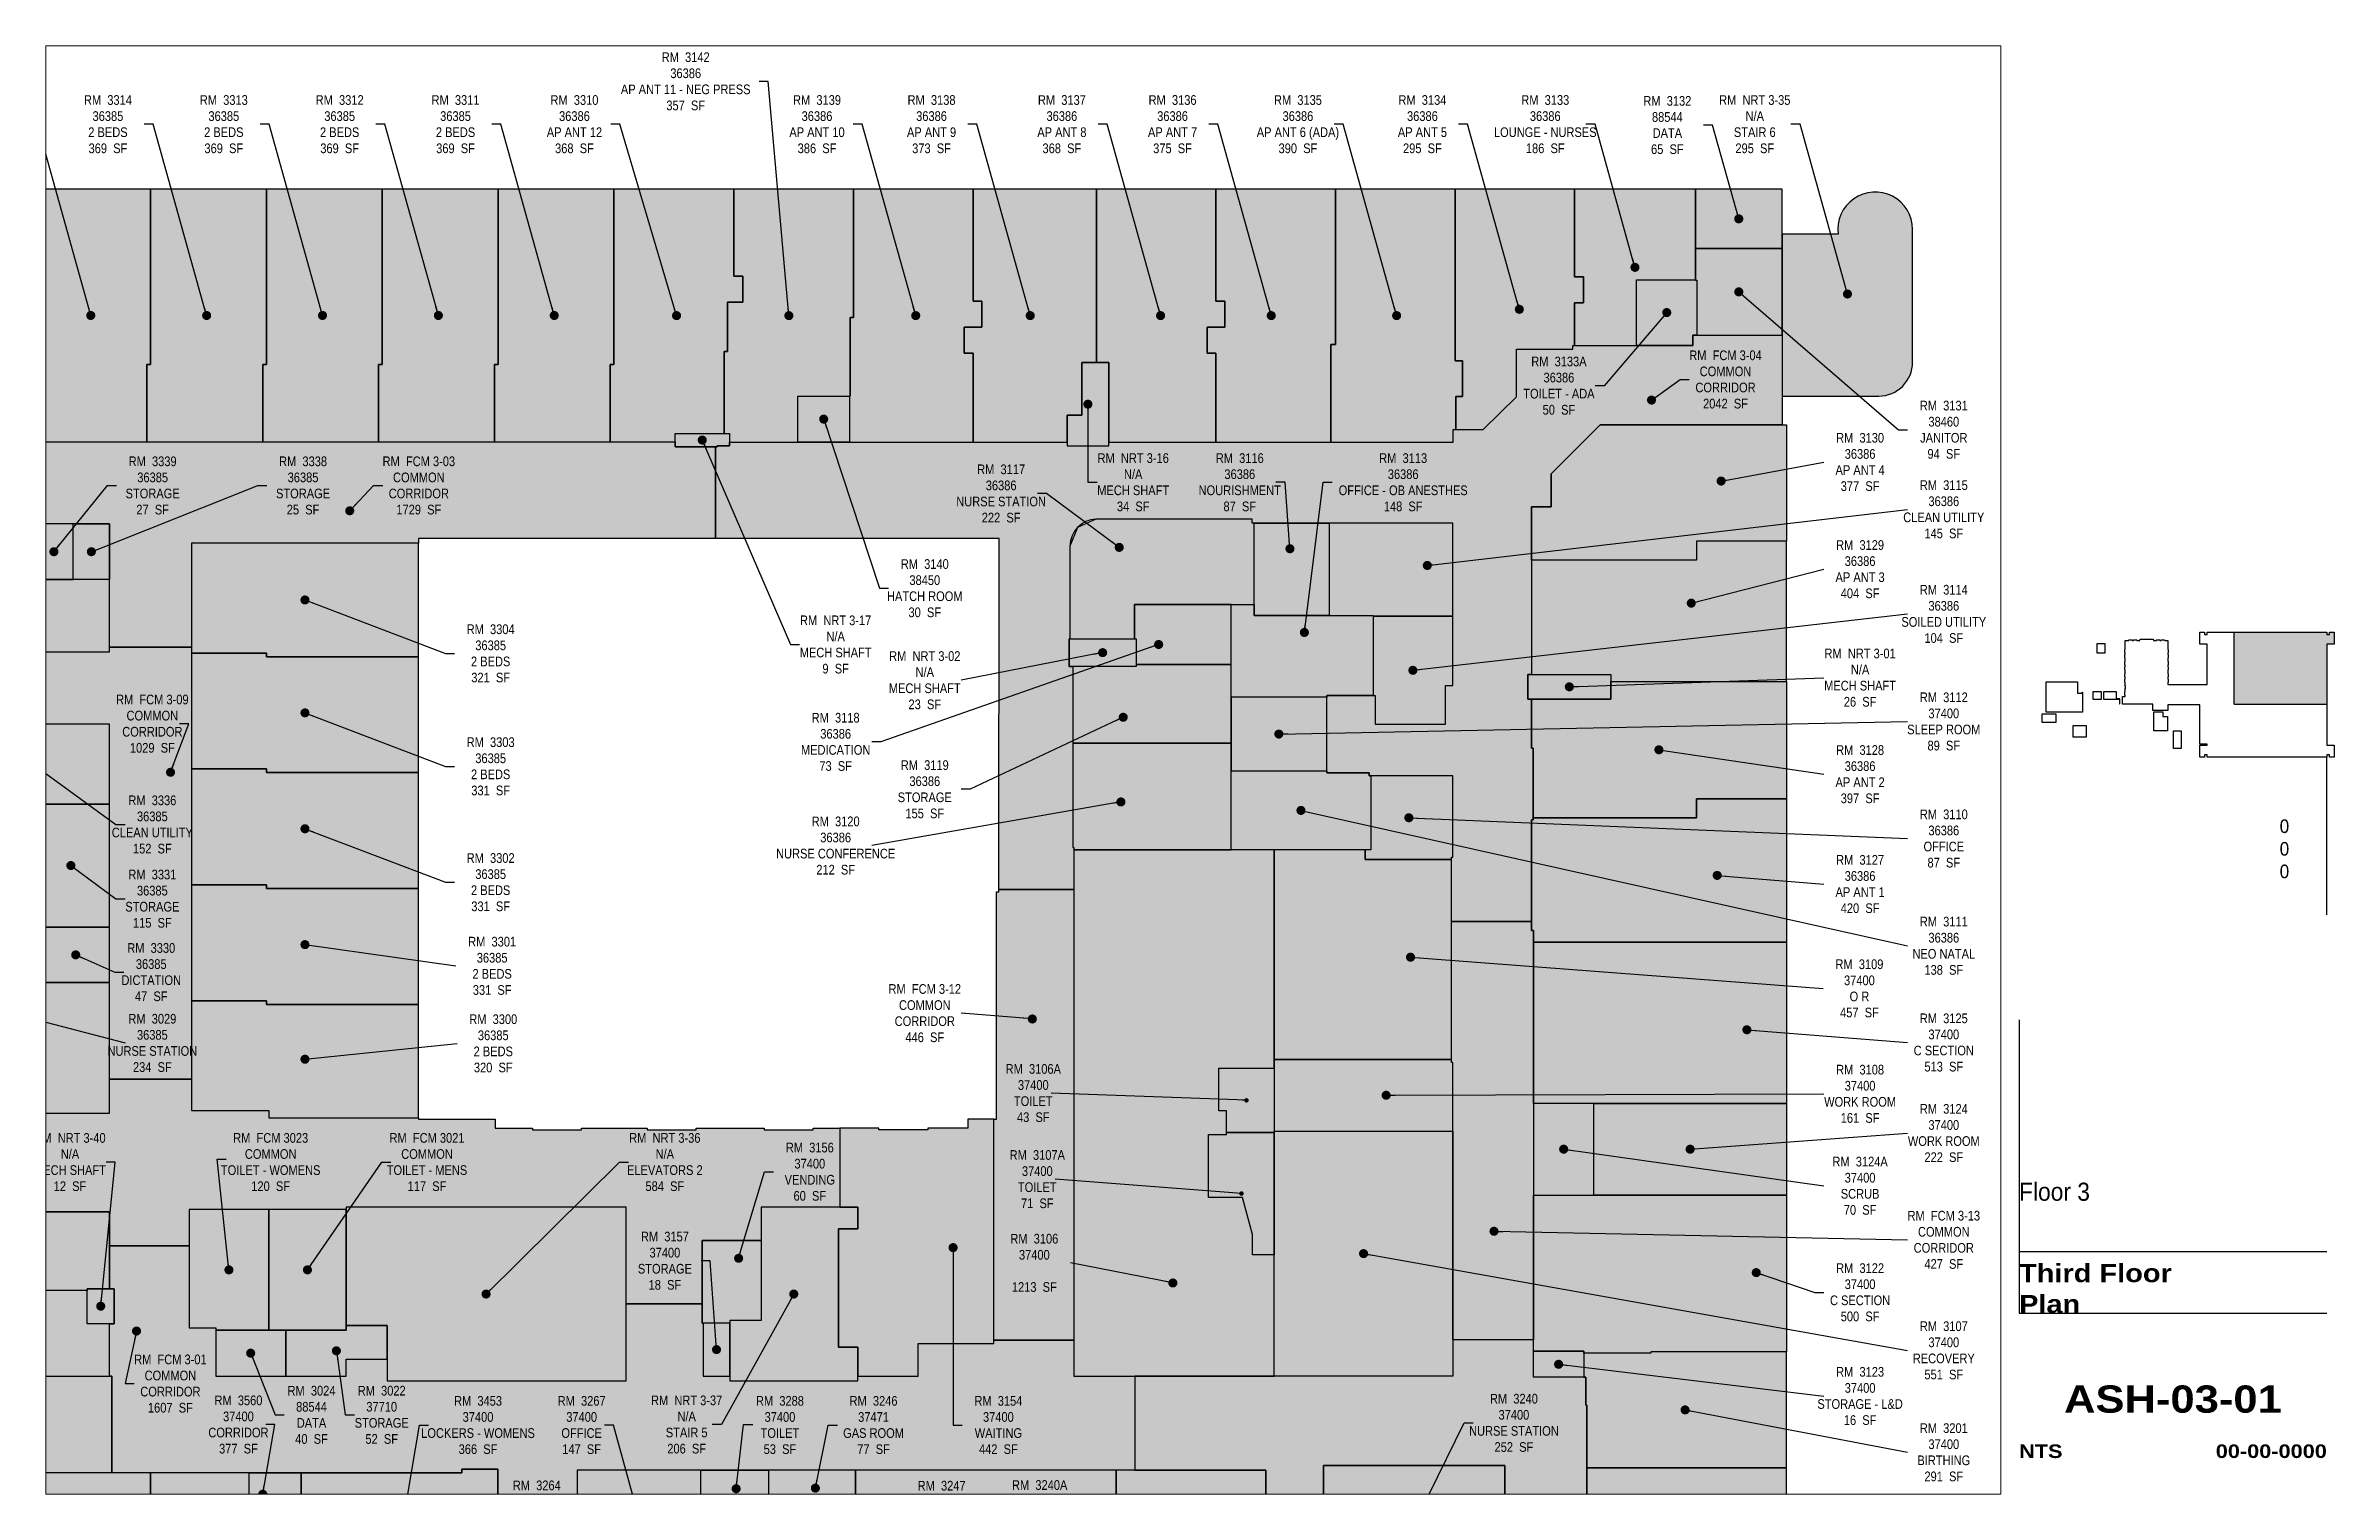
# Paper-space layout '01 new' of a CAD drawing. Header units: inches. Extents: x 0.7 to 16.6, y 0.5 to 10.5.
# The model-space entities are those that its viewports show. They can reach past a viewport. Long polylines and large blocks are cut down to what shows.
import ezdxf
from ezdxf.enums import TextEntityAlignment as Align

# ---------------------------------------------------------------- set-up
doc = ezdxf.new("R2010")
doc.units = ezdxf.units.IN
doc.header["$MEASUREMENT"] = 0
doc.layers.get('Defpoints').update_dxf_attribs({"color": 31})
for name, color, linetype in [('0-LABEL', 3, 'Continuous'), ('1-NRT', 200, 'Continuous'), ('1-NRT-PTN', 253, 'Continuous'), ('3-FCM', 190, 'Continuous'), ('3-FCM-PTN', 9, 'Continuous'), ('4-OCC', 6, 'Continuous'), ('4-OCC-PTN', 95, 'Continuous'), ('T-5', 5, 'Continuous'), ('T-8', 8, 'Continuous')]:
    doc.layers.add(name, color=color, linetype=linetype)
doc.styles.add('Arial90', font='arial.ttf', dxfattribs={"width": 0.9})
doc.styles.add('ArialBlack', font='')
doc.styles.add('ArialN', font='ARIALN.TTF')
doc.styles.get('ArialBlack').set_extended_font_data('Arial Black')
doc.dimstyles.new('AB-195', dxfattribs={"dimscale": 195, "dimtxt": 0.070312, "dimasz": 0.0625, "dimexe": 0.0625, "dimexo": 0.125, "dimgap": 0.25, "dimtad": 0, "dimdec": 4, "dimrnd": 0.0625, "dimzin": 0, "dimdsep": 46, "dimlunit": 4, "dimtxsty": 'ArialN', "dimblk": 'ARCHTICK', "dimcen": 0.0625, "dimclrd": 256, "dimclre": 256, "dimclrt": 256, "dimadec": 0, "dimazin": 0, "dimtfac": 1, "dimtdec": 4, "dimtofl": 0, "dimtmove": 2, "dimatfit": 3, "dimldrblk": 'DOT', "dimfxl": 0, "dimfrac": 2, "dimtolj": 1, "dimtzin": 0, "dimlwd": -1, "dimlwe": -1, "dimarcsym": 0})

psp = doc.layouts.new('01 new')

msp = doc.modelspace()

# ---------------------------------------------------------------- texts
at = {"layer": '0-LABEL', "char_height": 13, "attachment_point": 5, "style": 'ArialN'}
for s, insert in [('RM  3142\\P36386\\PAP ANT 11 - NEG PRESS\\P357  SF', (6003.6, 4833.6)), ('RM  3314\\P36385\\P2 BEDS\\P369  SF', (5225.7, 4775.9)), ('RM  3313\\P36385\\P2 BEDS\\P369  SF', (5381.7, 4775.9)), ('RM  3312\\P36385\\P2 BEDS\\P369  SF', (5537.7, 4775.9)), ('RM  3311\\P36385\\P2 BEDS\\P369  SF', (5693.7, 4775.9)), ('RM  3310\\P36386\\PAP ANT 12\\P368  SF', (5853.8, 4775.9)), ('RM  3139\\P36386\\PAP ANT 10\\P386  SF', (6180.4, 4775.9)), ('RM  3138\\P36386\\PAP ANT 9\\P373  SF', (6334.6, 4775.9)), ('RM  3137\\P36386\\PAP ANT 8\\P368  SF', (6510.1, 4775.9)), ('RM  3136\\P36386\\PAP ANT 7\\P375  SF', (6659.1, 4775.9)), ('RM  3135\\P36386\\PAP ANT 6 (ADA)\\P390  SF', (6827.9, 4775.9)), ('RM  3134\\P36386\\PAP ANT 5\\P295  SF', (6995.5, 4775.9)), ('RM  3133\\P36386\\PLOUNGE - NURSES\\P186  SF', (7160.9, 4775.9)), ('RM  3132\\P88544\\PDATA\\P65  SF', (7325.3, 4774.7)), ('RM  NRT 3-35\\PN/A\\PSTAIR 6\\P295  SF', (7443, 4775.9)), ('RM  FCM 3-04\\PCOMMON\\PCORRIDOR\\P2042  SF', (7403.6, 4432.2)), ('RM  3133A\\P36386\\PTOILET - ADA\\P50  SF', (7179.3, 4423.9)), ('RM  3131\\P38460\\PJANITOR\\P94  SF', (7697.5, 4364.5)), ('RM  3130\\P36386\\PAP ANT 4\\P377  SF', (7584.8, 4321.1)), ('RM  3339\\P36385\\PSTORAGE\\P27  SF', (5285.9, 4289.5)), ('RM  3338\\P36385\\PSTORAGE\\P25  SF', (5488.4, 4289.5)), ('RM  FCM 3-03\\PCOMMON\\PCORRIDOR\\P1729  SF', (5644.3, 4289.5)), ('RM  3117\\P36386\\PNURSE STATION\\P222  SF', (6428.3, 4278.7)), ('RM  NRT 3-16\\PN/A\\PMECH SHAFT\\P34  SF', (6606.1, 4293.8)), ('RM  3116\\P36386\\PNOURISHMENT\\P87  SF', (6749.6, 4293.8)), ('RM  3113\\P36386\\POFFICE - OB ANESTHES\\P148  SF', (6969.6, 4293.8)), ('RM  3115\\P36386\\PCLEAN UTILITY\\P145  SF', (7697.5, 4257.4)), ('RM  3140\\P38450\\PHATCH ROOM\\P30  SF', (6325.5, 4151.2)), ('RM  3129\\P36386\\PAP ANT 3\\P404  SF', (7584.8, 4176.8)), ('RM  3114\\P36386\\PSOILED UTILITY\\P104  SF', (7697.5, 4116.6)), ('RM  3304\\P36385\\P2 BEDS\\P321  SF', (5741, 4063.4)), ('RM  NRT 3-17\\PN/A\\PMECH SHAFT\\P9  SF', (6205.5, 4075.4)), ('RM  NRT 3-01\\PN/A\\PMECH SHAFT\\P26  SF', (7584.8, 4030.8)), ('RM  NRT 3-02\\PN/A\\PMECH SHAFT\\P23  SF', (6325.5, 4027.3)), ('RM  FCM 3-09\\PCOMMON\\PCORRIDOR\\P1029  SF', (5285.5, 3968.8)), ('RM  3112\\P37400\\PSLEEP ROOM\\P89  SF', (7697.5, 3971.8)), ('RM  3118\\P36386\\PMEDICATION\\P73  SF', (6205.5, 3944.3)), ('RM  3303\\P36385\\P2 BEDS\\P331  SF', (5741, 3911.4)), ('RM  3119\\P36386\\PSTORAGE\\P155  SF', (6325.5, 3880.5)), ('RM  3128\\P36386\\PAP ANT 2\\P397  SF', (7584.8, 3900.8)), ('RM  3336\\P36385\\PCLEAN UTILITY\\P152  SF', (5285.5, 3833.1)), ('RM  3110\\P36386\\POFFICE\\P87  SF', (7697.5, 3814.2)), ('RM  3120\\P36386\\PNURSE CONFERENCE\\P212  SF', (6205.5, 3804.7)), ('RM  3302\\P36385\\P2 BEDS\\P331  SF', (5741, 3755.4)), ('RM  3127\\P36386\\PAP ANT 1\\P420  SF', (7584.8, 3752.9)), ('RM  3331\\P36385\\PSTORAGE\\P115  SF', (5285.5, 3733.2)), ('RM  3111\\P36386\\PNEO NATAL\\P138  SF', (7697.5, 3669.8)), ('RM  3330\\P36385\\PDICTATION\\P47  SF', (5284, 3634.3)), ('RM  3301\\P36385\\P2 BEDS\\P331  SF', (5743, 3642.8)), ('RM  3109\\P37400\\PO R\\P457  SF', (7583.9, 3612.4)), ('RM  FCM 3-12\\PCOMMON\\PCORRIDOR\\P446  SF', (6325.5, 3579.1)), ('RM  3029\\P36385\\PNURSE STATION\\P234  SF', (5285.5, 3539)), ('RM  3300\\P36385\\P2 BEDS\\P320  SF', (5744.5, 3538.4)), ('RM  3125\\P37400\\PC SECTION\\P513  SF', (7697.5, 3539.6)), ('RM  3106A\\P37400\\PTOILET\\P43  SF', (6471.6, 3471.5)), ('RM  3108\\P37400\\PWORK ROOM\\P161  SF', (7584.8, 3470.5)), ('RM  3124\\P37400\\PWORK ROOM\\P222  SF', (7697.5, 3417.7)), ('RM  NRT 3-40\\PN/A\\PMECH SHAFT\\P12  SF', (5174.6, 3378.6)), ('RM  FCM 3023\\PCOMMON\\PTOILET - WOMENS\\P120  SF', (5444.8, 3378.6)), ('RM  FCM 3021\\PCOMMON\\PTOILET - MENS\\P117  SF', (5655.3, 3378.6)), ('RM  NRT 3-36\\PN/A\\PELEVATORS 2\\P584  SF', (5975.5, 3378.6)), ('RM  3156\\P37400\\PVENDING\\P60  SF', (6170.7, 3365.6)), ('RM  3107A\\P37400\\PTOILET\\P71  SF', (6477, 3355.6)), ('RM  3124A\\P37400\\PSCRUB\\P70  SF', (7584.8, 3346.7)), ('RM  FCM 3-13\\PCOMMON\\PCORRIDOR\\P427  SF', (7697.5, 3273.9)), ('RM  3157\\P37400\\PSTORAGE\\P18  SF', (5975.6, 3245.8)), ('RM  3106\\P37400\\P\\P1213  SF', (6473, 3242.9)), ('RM  3122\\P37400\\PC SECTION\\P500  SF', (7584.8, 3203.3)), ('RM  3107\\P37400\\PRECOVERY\\P551  SF', (7697.5, 3125.1)), ('RM  FCM 3-01\\PCOMMON\\PCORRIDOR\\P1607  SF', (5309.8, 3080.4)), ('RM  3123\\P37400\\PSTORAGE - L&D\\P16  SF', (7584.8, 3063.7)), ('RM  3560\\P37400\\PCORRIDOR\\P377  SF', (5401.4, 3025.3)), ('RM  3024\\P88544\\PDATA\\P40  SF', (5499.8, 3038.3)), ('RM  3022\\P37710\\PSTORAGE\\P52  SF', (5594.3, 3038.3)), ('RM  3453\\P37400\\PLOCKERS - WOMENS\\P366  SF', (5724, 3024.6)), ('RM  3267\\P37400\\POFFICE\\P147  SF', (5863.5, 3024.6)), ('RM  NRT 3-37\\PN/A\\PSTAIR 5\\P206  SF', (6004.9, 3025.3)), ('RM  3288\\P37400\\PTOILET\\P53  SF', (6130.5, 3024.6)), ('RM  3246\\P37471\\PGAS ROOM\\P77  SF', (6256.5, 3024.6)), ('RM  3154\\P37400\\PWAITING\\P442  SF', (6424.6, 3024.6)), ('RM  3240\\P37400\\PNURSE STATION\\P252  SF', (7118.7, 3027.5)), ('RM  3201\\P37400\\PBIRTHING\\P291  SF', (7697.5, 2987.9)), ('RM  3264\\P37400\\PLOUNGE - MD\\P277  SF', (5803.1, 2910.8)), ('RM  3247\\P37471\\PAUTOCLAVE\\P170  SF', (6348.2, 2910.4)), ('RM  3240A\\P37400\\PDICTATION\\P18  SF', (6480.2, 2911.3))]:
    msp.add_mtext(s, dxfattribs=dict(at, insert=insert))

# ---------------------------------------------------------------- blocks, each defined once
blk = doc.blocks.new('sheettext_11x17_occ')
at = {"layer": 'Defpoints'}
for p, q in [((0, 3.276), (0, 1.251)), ((0, 1.676), (2.125, 1.676)), ((0, 1.251), (2.125, 1.251))]:
    blk.add_line(p, q, dxfattribs=at)
at = {"style": 'Arial90', "width": 0.9}
for tag, p in [('INTERIORGROSSAREA', (1.865, 4.565)), ('USEABLEAREA', (1.865, 4.409)), ('COMMONAREA', (1.865, 4.253))]:
    blk.add_attdef(tag, text='', height=0.0938, dxfattribs=at).set_placement(p, align=Align.RIGHT)
blk.add_attdef('FLOOR', text='', height=0.125, dxfattribs=at).set_placement((0, 2.151), align=Align.TOP_LEFT)
at = {"layer": 'T-8', "style": 'ArialBlack'}
for tag, p, height in [('TITLE_1', (0, 1.464), 0.125), ('TITLE_2', (0, 1.251), 0.125), ('SCALE', (0, 0.25), 0.0938)]:
    blk.add_attdef(tag, p, '', height=height, dxfattribs=at)
blk.add_attdef('DWG#', text='', height=0.188, dxfattribs=at).set_placement((1.062, 0.751), align=Align.TOP_CENTER)
blk.add_attdef('DATE', text='', height=0.0938, dxfattribs=at).set_placement((2.125, 0.25), align=Align.RIGHT)
blk = doc.blocks.new('_ArchTick')
at = {"const_width": 0.15}
blk.add_lwpolyline([(-0.5, -0.5), (0.5, 0.5)], dxfattribs=at)
blk = doc.blocks.new('_Dot')
at = {"lineweight": -2}
blk.add_line((-0.5, 0), (-1, 0), dxfattribs=at)
at = {"const_width": 0.5}
blk.add_lwpolyline([(-0.25, 0, 1), (0.25, 0, 1)], format="xyb", close=True, dxfattribs=at)

# ---------------------------------------------------------------- hatches: boundary and pattern name
at = {"layer": '1-NRT-PTN'}
h = msp.add_hatch(color=256, dxfattribs=at)
edge = h.paths.add_edge_path()
edge.add_line((7480, 4627.7), (7480, 4410))
edge.add_line((7480, 4410), (7610, 4410))
edge.add_arc((7610, 4455.5), 45.5, 270, 360)
edge.add_line((7655.5, 4455.5), (7655.5, 4634.3))
edge.add_arc((7605.1, 4634.3), 50.4, 359.9995, 547.4137)
edge.add_line((7555.2, 4627.7), (7480, 4627.7))
for points in [[(6573.3, 4343), (6573.3, 4455), (6537, 4455), (6537, 4384), (6517, 4384), (6517, 4343)], [(5989.3, 4341.7), (5989.3, 4359.7), (6062.5, 4359.7), (6062.5, 4343), (6046, 4343), (6046, 4341.7)], [(6605.3, 4083), (6610.3, 4083), (6610.3, 4046), (6519.8, 4046), (6519.8, 4083)], [(7137.3, 4035), (7249.3, 4035), (7249.3, 4002), (7137.3, 4002)], [(5923.3, 3084), (5923.3, 3318), (5546.3, 3318), (5546.3, 3158.7), (5601.5, 3158.7), (5601.5, 3084)], [(6105.3, 3318), (6105.3, 3165.2), (6063, 3165.2), (6063, 3084), (6235.3, 3084), (6235.3, 3129.5), (6209.3, 3129.5), (6209.3, 3288.7), (6235.3, 3288.7), (6235.3, 3318)], [(5197.8, 3208), (5234.3, 3208), (5234.3, 3161.1), (5197.8, 3161.1)]]:
    msp.add_hatch(color=256, dxfattribs=at).paths.add_polyline_path(points)
at = {"layer": '3-FCM-PTN'}
h = msp.add_hatch(color=256, dxfattribs=at)
edge = h.paths.add_edge_path()
edge.add_line((6046, 4343), (6062.5, 4343))
edge.add_line((6062.5, 4343), (6062.5, 4348))
edge.add_line((6062.5, 4348), (6517, 4348))
edge.add_line((6517, 4348), (6517, 4343))
edge.add_line((6517, 4343), (6573.3, 4343))
edge.add_line((6573.3, 4343), (6573.3, 4348))
edge.add_line((6573.3, 4348), (7037, 4348))
edge.add_line((7037, 4348), (7037, 4365))
edge.add_line((7037, 4365), (7077.4, 4365))
edge.add_line((7077.4, 4365), (7122, 4409))
edge.add_line((7122, 4409), (7122, 4473))
edge.add_line((7122, 4473), (7198, 4473))
edge.add_line((7198, 4473), (7198, 4478))
edge.add_line((7198, 4478), (7359.8, 4478))
edge.add_line((7359.8, 4478), (7359.8, 4492))
edge.add_line((7359.8, 4492), (7480, 4492))
edge.add_line((7480, 4492), (7480, 4371))
edge.add_line((7480, 4371), (7235, 4371))
edge.add_line((7235, 4371), (7169, 4305))
edge.add_line((7169, 4305), (7169, 4261))
edge.add_line((7169, 4261), (7142.2, 4261))
edge.add_line((7142.2, 4261), (7142.2, 4035))
edge.add_line((7142.2, 4035), (7137.3, 4035))
edge.add_line((7137.3, 4035), (7137.3, 4002))
edge.add_line((7137.3, 4002), (7142.2, 4002))
edge.add_line((7142.2, 4002), (7142.2, 3936))
edge.add_line((7142.2, 3936), (7144.5, 3936))
edge.add_line((7144.5, 3936), (7144.5, 3839.5))
edge.add_line((7144.5, 3839.5), (7142.5, 3839.5))
edge.add_line((7142.5, 3839.5), (7142.5, 3702.5))
edge.add_line((7142.5, 3702.5), (7034.7, 3702.5))
edge.add_line((7034.7, 3702.5), (7034.7, 3789.2))
edge.add_line((7034.7, 3789.2), (7036.3, 3789.2))
edge.add_line((7036.3, 3789.2), (7036.3, 3898.5))
edge.add_line((7036.3, 3898.5), (6923.7, 3898.5))
edge.add_line((6923.7, 3898.5), (6923.7, 3902.8))
edge.add_line((6923.7, 3902.8), (6866.7, 3902.8))
edge.add_line((6866.7, 3902.8), (6866.7, 4007))
edge.add_line((6866.7, 4007), (6931.7, 4007))
edge.add_line((6931.7, 4007), (6931.7, 3968))
edge.add_line((6931.7, 3968), (7026.5, 3968))
edge.add_line((7026.5, 3968), (7026.5, 4020.1))
edge.add_line((7026.5, 4020.1), (7036.3, 4020.1))
edge.add_line((7036.3, 4020.1), (7036.3, 4239))
edge.add_line((7036.3, 4239), (6766.3, 4239))
edge.add_line((6766.3, 4239), (6766.3, 4244))
edge.add_line((6766.3, 4244), (6556, 4244))
edge.add_arc((6557, 4208), 36, 91.6303, 179.9836)
edge.add_line((6521, 4208), (6521, 4083))
edge.add_line((6521, 4083), (6519.8, 4083))
edge.add_line((6519.8, 4083), (6519.8, 4046))
edge.add_line((6519.8, 4046), (6524.8, 4046))
edge.add_line((6524.8, 4046), (6524.8, 3802.2))
edge.add_line((6524.8, 3802.2), (6526.3, 3802.2))
edge.add_line((6526.3, 3802.2), (6526.3, 3745.5))
edge.add_line((6526.3, 3745.5), (6425.3, 3745.5))
edge.add_line((6425.3, 3745.5), (6425.5, 4218))
edge.add_line((6425.5, 4218), (6043.5, 4218.1))
edge.add_line((6043.5, 4218.1), (6043.5, 4341.7))
edge.add_line((6043.5, 4341.7), (6046, 4341.7))
edge.add_line((6046, 4341.7), (6046, 4343))
for points in [[(4640.5, 4348.2), (5989.3, 4348.2), (5989.3, 4341.7), (6043.5, 4341.7), (6043.5, 4218.1), (5643.8, 4218.2), (5643.8, 4211.7), (5338.3, 4211.7), (5338.3, 4072), (5227.8, 4072), (5227.8, 4237.7), (5026.3, 4237.7), (5026.3, 4072), (4915.8, 4072), (4915.8, 4211.7), (4640.5, 4211.7)], [(5026.3, 3490.2), (4915.8, 3490.2), (4915.8, 4072), (5026.3, 4072), (5026.3, 4065.5), (5227.8, 4065.5), (5227.8, 4072), (5338.3, 4072), (5338.3, 3490.2), (5227.8, 3490.2), (5227.8, 3968), (5026.3, 3968)], [(6425.3, 3745.5), (6526.3, 3745.5), (6526.3, 3139), (6418.5, 3139), (6418.5, 3436.5), (6422, 3436.5), (6422, 3742.3), (6425.3, 3742.3)], [(7034.7, 3702.5), (7142.5, 3702.5), (7142.5, 3690.5), (7145, 3690.5), (7145, 3139.2), (7036.5, 3139.2), (7036.5, 3512.7), (7034.7, 3512.7)], [(6175.2, 3424.5), (6211, 3424.5), (6211, 3318), (6105.3, 3318), (6105.3, 3273.2), (6025.8, 3273.2), (6025.8, 3188), (5923.3, 3188), (5923.3, 3318), (5546.3, 3318), (5546.3, 3314.7), (5335, 3314.7), (5335, 3266), (5227.8, 3266), (5227.8, 3311.5), (4763.8, 3311.5), (4763, 3438.2), (4811.8, 3438.2), (4811.8, 3448), (4915.8, 3448), (4915.8, 3490.2), (5026.3, 3490.2), (5026.3, 3444.7), (5227.8, 3444.7), (5227.8, 3490.2), (5338.3, 3490.2), (5338.3, 3448), (5442.3, 3448), (5442.3, 3438.2), (5643.8, 3438.2), (5643.8, 3436.5), (5747.2, 3436.5), (5747.2, 3424.5), (5797.2, 3424.5), (5797.2, 3422), (5863.2, 3422), (5863.2, 3424.5), (5951.8, 3424.5), (5951.8, 3422), (6017.8, 3422), (6017.8, 3424.5), (6109.2, 3424.5), (6109.3, 3422), (6175.2, 3422), (6175.2, 3424.5)], [(5442.3, 3314.7), (5335, 3314.7), (5335, 3155.5), (5370.8, 3155.5), (5370.8, 3152.2), (5442.3, 3152.2)], [(5546.3, 3314.7), (5442.3, 3314.7), (5442.3, 3152.2), (5465, 3152.2), (5546.3, 3152.2)], [(5415.9, 2960.5), (5231, 2960.5), (5231, 3090.5), (5227.8, 3090.5), (5227.8, 3161.1), (5234.3, 3161.1), (5234.3, 3208), (5227.8, 3208), (5227.8, 3266), (5335, 3266), (5335, 3155.5), (5370.8, 3155.5), (5370.8, 3090.5), (5546.3, 3090.5), (5546.3, 3113.2), (5601.5, 3113.2), (5601.5, 3084), (5923.3, 3084), (5923.3, 3188), (6025.8, 3188), (6025.8, 3162), (6027.3, 3162), (6027.3, 3090.5), (6063, 3090.5), (6063, 3084), (6235.3, 3084), (6235.3, 3090.5), (6316.5, 3090.5), (6316.5, 3134.5), (6418.5, 3134.5), (6418.5, 3139), (6526.3, 3139), (6526.3, 3090.5), (6608.2, 3090.5), (6608.2, 2963.7), (5857.3, 2963.7), (5857.3, 2807), (5750.7, 2807), (5750.7, 2965.2), (5702.3, 2965.2), (5702.3, 2960.5), (5485.9, 2960.5)], [(5370.8, 3152.2), (5370.8, 3090.5), (5465, 3090.5), (5465, 3152.2)], [(5465, 3152.2), (5465, 3090.5), (5546.3, 3090.5), (5546.3, 3113.2), (5601.5, 3113.2), (5601.5, 3158.7), (5546.3, 3158.7), (5546.3, 3152.2)], [(7036.5, 3090.5), (6608.2, 3090.5), (6608.2, 2963.7), (6784.5, 2963.7), (6784.5, 2811), (6862.5, 2811), (6862.5, 2970.2), (7106.3, 2970.2), (7106.3, 2568.7), (7112.7, 2568.7), (7112.7, 2533.7), (7106.3, 2533.7), (7106.3, 2018), (6881.5, 2018), (6881.5, 2011.5), (6856, 2011.5), (6856, 2014), (6786, 2014), (6786, 2016.5), (6366.8, 2016.5), (6366.8, 2039.3), (6218.3, 2039.3), (6218.3, 1907.5), (7480, 1907.5), (7480, 2034.2), (7216.8, 2034.2), (7216.8, 3051.5), (7215.5, 3051.5), (7215.5, 3089), (7145, 3089), (7145, 3139.2), (7036.5, 3139.2)], [(5231, 2960.5), (4769.5, 2960.5), (4769.5, 2859.7), (4766.2, 2859.7), (4766.2, 2765.5), (4769.5, 2765.5), (4769.5, 2759), (4667, 2759), (4667, 2861.2), (4610.3, 2861.2), (4610.3, 2866.2), (4468.2, 2866.2), (4468.2, 2961.5), (3710, 2961.5), (3710, 2980), (3697.5, 2980), (3697.5, 2983.2), (3557.3, 2983.2), (3557.3, 3103.5), (3710, 3103.5), (3710, 3084), (3758.8, 3084), (3758.8, 3090.5), (5231, 3090.5)]]:
    msp.add_hatch(color=256, dxfattribs=at).paths.add_polyline_path(points)
at = {"layer": '4-OCC-PTN'}
for color, points in [(10, [(5278.1, 4348.2), (5278.1, 4449), (5278.1, 4452.2), (5279.8, 4452.2), (5283, 4452.2), (5283, 4688.5), (5127, 4688.5), (5127, 4452.2), (5122.1, 4452.2), (5122.1, 4348.2)]), (10, [(5434.1, 4348.2), (5434.1, 4449), (5434.1, 4452.2), (5435.8, 4452.2), (5439, 4452.2), (5439, 4688.5), (5283, 4688.5), (5283, 4452.2), (5278.1, 4452.2), (5278.1, 4348.2)]), (10, [(5590.1, 4348.2), (5590.1, 4449), (5590.1, 4452.2), (5591.8, 4452.2), (5595, 4452.2), (5595, 4688.5), (5439, 4688.5), (5439, 4452.2), (5434.1, 4452.2), (5434.1, 4348.2)]), (10, [(5746.1, 4348.2), (5746.1, 4449), (5746.1, 4452.2), (5747.8, 4452.2), (5751, 4452.2), (5751, 4688.5), (5595, 4688.5), (5595, 4452.2), (5590.1, 4452.2), (5590.1, 4348.2)]), (10, [(5902.1, 4348.2), (5902.1, 4449), (5902.1, 4452.2), (5903.8, 4452.2), (5907, 4452.2), (5907, 4688.5), (5751, 4688.5), (5751, 4452.2), (5746.1, 4452.2), (5746.1, 4348.2)]), (21, [(6068.5, 4688.5), (5907, 4688.5), (5907, 4452.2), (5902.1, 4452.2), (5902.1, 4348.2), (5989.3, 4348), (5989.3, 4359.7), (6055.5, 4359.7), (6055.5, 4470), (6060, 4470), (6060, 4536.5), (6080.5, 4536.5), (6080.5, 4571.5), (6068.5, 4571.5)]), (21, [(6229.5, 4688.5), (6068.5, 4688.5), (6068.5, 4571.5), (6080.5, 4571.5), (6080.5, 4536.5), (6060, 4536.5), (6060, 4470), (6055.5, 4470), (6055.5, 4359.7), (6062.5, 4359.7), (6062.5, 4348), (6154.8, 4348), (6154.8, 4409.7), (6225, 4409.7), (6225, 4515.5), (6229.5, 4515.5)]), (21, [(6390.5, 4688.5), (6229.5, 4688.5), (6229.5, 4515.5), (6225, 4515.5), (6225, 4409.7), (6224, 4409.7), (6224, 4348), (6390.5, 4348), (6390.5, 4467.5), (6378.5, 4467.5), (6378.5, 4502.5), (6402.5, 4502.5), (6402.5, 4537.5), (6390.5, 4537.5)]), (21, [(6556.5, 4688.5), (6390.5, 4688.5), (6390.5, 4537.5), (6402.5, 4537.5), (6402.5, 4502.5), (6378.5, 4502.5), (6378.5, 4467.5), (6390.5, 4467.5), (6390.5, 4348), (6517, 4348), (6517, 4384), (6537, 4384), (6537, 4455), (6556.5, 4455)]), (21, [(6717.5, 4688.5), (6556.5, 4688.5), (6556.5, 4455), (6573.3, 4455), (6573.3, 4348), (6717.5, 4348), (6717.5, 4465), (6717.5, 4467.5), (6705.5, 4467.5), (6705.5, 4502.5), (6729.5, 4502.5), (6729.5, 4537.5), (6717.5, 4537.5)]), (21, [(6878.5, 4688.5), (6717.5, 4688.5), (6717.5, 4537.5), (6729.5, 4537.5), (6729.5, 4502.5), (6705.5, 4502.5), (6705.5, 4467.5), (6717.5, 4467.5), (6717.5, 4348), (6872, 4348), (6872, 4479.5), (6878.5, 4479.5)]), (21, [(7039.5, 4688.5), (6878.5, 4688.5), (6878.5, 4479.5), (6872, 4479.5), (6872, 4348), (7037, 4348), (7037, 4365), (7040.5, 4365), (7040.5, 4409.5), (7049.5, 4409.5), (7049.5, 4457.5), (7039.5, 4457.5)]), (21, [(7200.5, 4688.5), (7039.5, 4688.5), (7039.5, 4457.5), (7049.5, 4457.5), (7049.5, 4409.5), (7040.5, 4409.5), (7040.5, 4365), (7077.4, 4365), (7122, 4409), (7122, 4473), (7198, 4473), (7198, 4478), (7200.5, 4478), (7200.5, 4535.5), (7212.5, 4535.5), (7212.5, 4570.5), (7200.5, 4570.5)]), (21, [(7283.8, 4566.6), (7363, 4566.6), (7363, 4688.5), (7200.5, 4688.5), (7200.5, 4570.5), (7212.5, 4570.5), (7212.5, 4535.5), (7200.5, 4535.5), (7200.5, 4478), (7283.8, 4478)]), (61, [(7363, 4688.5), (7363, 4608.5), (7480, 4608.5), (7480, 4688.5)]), (201, [(7363, 4608.5), (7363, 4566.6), (7363, 4566.1), (7365.2, 4566.1), (7365.2, 4492), (7480, 4492), (7480, 4608.5)]), (21, [(7365.2, 4566.1), (7363, 4566.1), (7363, 4566.6), (7283.8, 4566.6), (7283.8, 4478), (7359.8, 4478), (7359.8, 4492), (7365.2, 4492)]), (55, [(6224, 4409.7), (6154.8, 4409.7), (6154.8, 4348), (6224, 4348)]), (21, [(7485.5, 4371), (7235, 4371), (7169, 4305), (7169, 4261), (7142.2, 4261), (7142.2, 4189.1), (7364.4, 4189), (7364.4, 4214.5), (7485.5, 4214.5)]), (61, [(5071.8, 4237.7), (5071.8, 4166.2), (5084.8, 4166.2), (5084.8, 4159.7), (5130.3, 4159.7), (5130.3, 4237.7)]), (10, [(5179.3, 4163), (5179.3, 4237.7), (5130.3, 4237.7), (5130.3, 4163)]), (10, [(5227.8, 4163), (5182.3, 4163), (5179.3, 4163), (5179.3, 4237.7), (5227.8, 4237.7)]), (21, [(6768.8, 4239), (6766.3, 4239), (6766.3, 4244), (6556, 4244), (6531.2, 4233.1), (6521, 4208), (6521, 4083), (6607.8, 4083), (6607.8, 4129.5), (6737.8, 4129.5), (6768.8, 4129.5)]), (21, [(6869.8, 4239), (6768.8, 4239), (6768.8, 4114.5), (6869.8, 4114.5)]), (21, [(6869.8, 4114.5), (6929.2, 4114.5), (6929.2, 4113.4), (7036.3, 4113.4), (7036.3, 4239), (6869.8, 4239)]), (10, [(5338.3, 4063.9), (5435.8, 4063.9), (5439, 4063.9), (5439, 4062.2), (5439, 4059), (5643.8, 4059), (5643.8, 4211.7), (5338.3, 4211.7)]), (21, [(7485.5, 4214.5), (7364.4, 4214.5), (7364.4, 4189), (7142.2, 4189.1), (7142.2, 4035), (7249.3, 4035), (7249.3, 4025.5), (7485.5, 4025.5)]), (10, [(5227.8, 4163), (5130.3, 4163), (5130.3, 4159.7), (5084.8, 4159.7), (5084.8, 4065.5), (5227.8, 4065.5)]), (21, [(6737.8, 4129.5), (6607.8, 4129.5), (6607.8, 4083), (6610.3, 4083), (6610.3, 4048.5), (6737.8, 4048.5)]), (21, [(6866.7, 4004.5), (6866.7, 4007), (6929.2, 4007), (6929.2, 4113.4), (6929.2, 4114.5), (6869.8, 4114.5), (6768.8, 4114.5), (6768.8, 4129.5), (6737.8, 4129.5), (6737.8, 4004.5)]), (21, [(7036.3, 4113.4), (6929.2, 4113.4), (6929.2, 4007), (6931.7, 4007), (6931.7, 3968), (7026.5, 3968), (7026.5, 4020.1), (7036.3, 4020.1)]), (10, [(5338.3, 3907.9), (5435.8, 3907.9), (5439, 3907.9), (5439, 3906.2), (5439, 3903), (5643.8, 3903), (5643.8, 4059), (5439, 4059), (5439, 4063.9), (5338.3, 4063.9)]), (21, [(6737.8, 4004.5), (6737.8, 4048.5), (6610.3, 4048.5), (6610.3, 4046), (6524.8, 4046), (6524.8, 3942.6), (6737.8, 3942.6)]), (21, [(7485.5, 4025.5), (7249.3, 4025.5), (7249.3, 4002), (7142.2, 4002), (7142.2, 3936), (7144.5, 3936), (7144.5, 3842), (7364.5, 3842), (7364.5, 3867.5), (7485.5, 3867.5)]), (109, [(6866.7, 4004.5), (6737.8, 4004.5), (6737.8, 3905.3), (6866.7, 3905.3)]), (10, [(5026.3, 3857.5), (5120.5, 3857.5), (5123.8, 3857.5), (5123.8, 3860.7), (5227.8, 3860.7), (5227.8, 3968), (5026.3, 3968)]), (21, [(6737.8, 3905.3), (6737.8, 3905.3), (6737.8, 3942.6), (6524.8, 3942.6), (6524.8, 3802.2), (6526.3, 3802.2), (6526.3, 3799), (6737.8, 3799)]), (10, [(5338.3, 3751.9), (5435.8, 3751.9), (5439, 3751.9), (5439, 3750.3), (5439, 3747), (5643.8, 3747), (5643.8, 3903), (5439, 3903), (5439, 3907.9), (5338.3, 3907.9)]), (21, [(6926.2, 3799), (6926.2, 3898.5), (6923.7, 3898.5), (6923.7, 3902.8), (6866.7, 3902.8), (6866.7, 3905.3), (6740.3, 3905.3), (6737.8, 3905.3), (6737.8, 3799)]), (21, [(7036.3, 3898.5), (6926.2, 3898.5), (6926.2, 3799), (6918.4, 3799), (6918.4, 3786), (7034.7, 3786), (7034.7, 3789.2), (7036.3, 3789.2)]), (10, [(5227.8, 3695), (5227.8, 3860.7), (5123.8, 3860.7), (5123.8, 3747), (5136.8, 3747), (5136.8, 3695)]), (21, [(7485.5, 3867.5), (7364.5, 3867.5), (7364.5, 3842), (7144.5, 3842), (7144.5, 3839.5), (7142.5, 3839.5), (7142.5, 3690.5), (7145, 3690.5), (7145, 3674.6), (7485.5, 3674.6)]), (109, [(7034.7, 3786), (6918.4, 3786), (6918.4, 3799), (6796, 3799), (6796, 3516.7), (7034.7, 3516.7), (7034.7, 3786)]), (10, [(5136.8, 3623.5), (5136.8, 3747), (5026.3, 3747), (5026.3, 3597.5), (5097.8, 3597.5), (5097.8, 3620.2), (5136.8, 3620.2)]), (10, [(5338.3, 3595.9), (5435.8, 3595.9), (5439, 3595.9), (5439, 3594.2), (5439, 3591), (5643.8, 3591), (5643.8, 3747), (5439, 3747), (5439, 3751.9), (5338.3, 3751.9)]), (10, [(5227.8, 3695), (5136.8, 3695), (5136.8, 3620.2), (5227.8, 3620.2)]), (109, [(7485.5, 3457.7), (7145, 3457.7), (7145, 3674.6), (7485.5, 3674.6)]), (10, [(5227.8, 3620.2), (5097.8, 3620.2), (5097.8, 3597.5), (5026.3, 3597.5), (5026.3, 3444.7), (5227.8, 3444.7)]), (10, [(5338.3, 3448), (5442.3, 3448), (5442.3, 3438.2), (5643.8, 3438.2), (5643.8, 3591), (5439, 3591), (5439, 3595.9), (5338.3, 3595.9)]), (109, [(7034.7, 3516.7), (6796, 3516.7), (6796, 3420.2), (7036.5, 3420.2), (7036.5, 3512.7), (7034.7, 3512.7)]), (109, [(7226.5, 3376.5), (7226.5, 3457.7), (7145, 3457.7), (7145, 3334.2), (7226.5, 3334.2)]), (109, [(7226.5, 3457.7), (7485.5, 3457.7), (7485.5, 3334.2), (7226.5, 3334.2)]), (109, [(6388.3, 3436.5), (6383.3, 3436.5), (6383.3, 3424.5), (6329.8, 3424.5), (6329.8, 3422), (6263.8, 3422), (6263.8, 3424.5), (6211, 3424.5), (6211, 3318), (6235.3, 3318), (6235.3, 3288.7), (6209.3, 3288.7), (6209.3, 3129.5), (6235.3, 3129.5), (6235.3, 3090.5), (6316.5, 3090.5), (6316.5, 3134.5), (6418.5, 3134.5), (6418.5, 3436.5)]), (109, [(6799.3, 3420.2), (7036.5, 3420.2), (7036.5, 3090.5), (6796, 3090.5), (6796, 3420.2)]), (109, [(7226.5, 3334.2), (7485.5, 3334.2), (7485.5, 3123), (7306.5, 3123), (7303.2, 3123), (7303.2, 3121.4), (7212.9, 3121.4), (7212.9, 3123.9), (7145, 3123.9), (7145, 3334.2)]), (10, [(5087.3, 3090.5), (4682.3, 3090.5), (4682.3, 3203.1), (4757.3, 3203.1), (4757.3, 3311.5), (5227.8, 3311.5), (5227.8, 3208), (5197.8, 3208), (5197.8, 3205.6), (5087.3, 3205.6)]), (109, [(6027.3, 3162), (6025.8, 3162), (6025.8, 3190.5), (6025.8, 3273.2), (6105.3, 3273.2), (6105.3, 3165.2), (6063, 3165.2), (6063, 3162)]), (10, [(5155.8, 3205.6), (5089.8, 3205.6), (5087.3, 3205.6), (5087.3, 3090.5), (5227.8, 3090.5), (5227.8, 3161.1), (5197.8, 3161.1), (5197.8, 3205.6)]), (109, [(6063, 3162), (6027.3, 3162), (6027.3, 3090.5), (6063, 3090.5)]), (109, [(7145, 3123.9), (7212.9, 3123.9), (7212.9, 3089), (7145, 3089)]), (109, [(7216.8, 2967), (7485.5, 2967), (7485.5, 3123), (7303.2, 3123), (7303.2, 3121.4), (7212.9, 3121.4), (7212.9, 3089), (7215.5, 3089), (7215.5, 3051.5), (7216.8, 3051.5)]), (77, [(5114, 2577), (5156.3, 2577), (5156.3, 2583.2), (5283, 2583.2), (5283, 2960.5), (5058.8, 2960.5), (5058.8, 2856.5), (5058.8, 2853.2), (4948.3, 2853.2), (4945, 2853.2), (4945, 2716.7), (4945, 2713.5), (5058.8, 2713.5), (5058.8, 2528.2), (5058.8, 2525), (5029.5, 2525), (5026.3, 2525), (5026.3, 2448.6), (5114, 2448.6)]), (77, [(5283, 2960.5), (5283, 2841.7), (5415.9, 2841.7), (5415.9, 2960.5)]), (109, [(5485.9, 2960.5), (5485.9, 2591.5), (5480.9, 2591.5), (5480.9, 2564), (5485.9, 2564), (5485.9, 2289), (5480.9, 2289), (5480.9, 2275.4), (5415.9, 2275.4), (5415.9, 2292), (5410.6, 2295.8), (5389.6, 2325), (5387.1, 2334.5), (5386, 2344.2), (5386, 2349.2), (5387.1, 2359), (5389.6, 2368.5), (5410.6, 2397.7), (5415.9, 2401.5), (5415.9, 2490), (5410.6, 2493.8), (5389.6, 2523), (5387.1, 2532.5), (5386, 2542.3), (5386, 2547.2), (5387.1, 2557), (5389.6, 2566.5), (5410.8, 2595.6), (5415.9, 2599.5), (5415.9, 2688), (5389.6, 2721), (5387.1, 2730.5), (5386, 2740.2), (5386, 2745.2), (5387.1, 2755), (5389.6, 2764.5), (5410.6, 2793.7), (5415.9, 2797.5), (5415.9, 2960.5)]), (109, [(5750.7, 2761.5), (5641.7, 2761.5), (5641.7, 2767.5), (5599.2, 2767.5), (5599.2, 2761.5), (5485.9, 2761.5), (5485.9, 2960.5), (5702.3, 2960.5), (5702.3, 2965.2), (5750.7, 2965.2)]), (109, [(5857.3, 2963.7), (5857.3, 2837), (6024, 2837), (6024, 2963.7)]), (109, [(6115, 2963.7), (6024, 2963.7), (6024, 2879.2), (6115, 2879.2)]), (54, [(6784.5, 2365.7), (6784.5, 2566.5), (6583, 2566.5), (6583, 2963.7), (6232, 2963.7), (6232, 2468.2), (6096.3, 2468.2), (6096.3, 2365.7)]), (54, [(6232, 2869.5), (6232, 2963.7), (6115, 2963.7), (6115, 2869.5)]), (54, [(6583, 2963.7), (6583, 2566.5), (6784.5, 2566.5), (6784.5, 2963.7)]), (109, [(6862.5, 2970.2), (6862.5, 2876), (6901.5, 2876), (6901.5, 2814.2), (6901.5, 2811), (7106.3, 2811), (7106.3, 2970.2)]), (109, [(7216.8, 2811), (7485.5, 2811), (7485.5, 2967), (7216.8, 2967)])]:
    msp.add_hatch(color=color, dxfattribs=at).paths.add_polyline_path(points)
h = msp.add_hatch(color=109, dxfattribs=at)
h.dxf.hatch_style = 1
h.paths.add_polyline_path([(6796, 3090.5), (6796, 3253.9), (6766.7, 3253.9), (6766.7, 3281.3), (6753.4, 3331), (6707.7, 3331), (6707.7, 3415.8), (6731.9, 3415.8), (6731.9, 3447.7), (6721.3, 3447.7), (6721.3, 3504.9), (6796, 3504.9), (6796, 3799), (6526.3, 3799), (6526.3, 3331), (6526.3, 3090.5)])
h = msp.add_hatch(color=109, dxfattribs=at)
h.dxf.hatch_style = 1
h.paths.add_polyline_path([(6721.3, 3504.9), (6796, 3504.9), (6796, 3418.7), (6731.9, 3418.7), (6731.9, 3447.7), (6721.3, 3447.7)])
h = msp.add_hatch(color=109, dxfattribs=at)
h.dxf.hatch_style = 1
h.paths.add_polyline_path([(6731.9, 3418.7), (6796, 3418.7), (6796, 3253.9), (6766.7, 3253.9), (6766.7, 3281.3), (6753.4, 3331), (6707.7, 3331), (6707.7, 3415.8), (6731.9, 3415.8)])

# ---------------------------------------------------------------- linework, layer by layer
at = {"layer": '1-NRT'}
msp.add_lwpolyline([(7480, 4627.7), (7480, 4410), (7610, 4410, 0.414214), (7655.5, 4455.5), (7655.5, 4634.3, 1.066888), (7555.2, 4627.7), (7480, 4627.7)], format="xyb", dxfattribs=at)
for points in [[(6573.3, 4343), (6573.3, 4455), (6537, 4455), (6537, 4384), (6517, 4384), (6517, 4343)], [(5989.3, 4341.7), (5989.3, 4359.7), (6062.5, 4359.7), (6062.5, 4343), (6046, 4343), (6046, 4341.7)], [(7137.3, 4035), (7249.3, 4035), (7249.3, 4002), (7137.3, 4002)], [(5923.3, 3084), (5923.3, 3318), (5546.3, 3318), (5546.3, 3158.7), (5601.5, 3158.7), (5601.5, 3084)], [(6105.3, 3318), (6105.3, 3165.2), (6063, 3165.2), (6063, 3084), (6235.3, 3084), (6235.3, 3129.5), (6209.3, 3129.5), (6209.3, 3288.7), (6235.3, 3288.7), (6235.3, 3318)], [(5197.8, 3208), (5234.3, 3208), (5234.3, 3161.1), (5197.8, 3161.1)]]:
    msp.add_lwpolyline(points, close=True, dxfattribs=at)
msp.add_lwpolyline([(6605.3, 4083), (6610.3, 4083), (6610.3, 4046), (6519.8, 4046), (6519.8, 4083), (6605.3, 4083)], dxfattribs=at)
at = {"layer": '3-FCM'}
msp.add_lwpolyline([(6046, 4343), (6062.5, 4343), (6062.5, 4348), (6517, 4348), (6517, 4343), (6573.3, 4343), (6573.3, 4348), (7037, 4348), (7037, 4365), (7077.4, 4365), (7122, 4409), (7122, 4473), (7198, 4473), (7198, 4478), (7359.8, 4478), (7359.8, 4492), (7480, 4492), (7480, 4371), (7235, 4371), (7169, 4305), (7169, 4261), (7142.2, 4261), (7142.2, 4035), (7137.3, 4035), (7137.3, 4002), (7142.2, 4002), (7142.2, 3936), (7144.5, 3936), (7144.5, 3936), (7144.5, 3839.5), (7142.5, 3839.5), (7142.5, 3702.5), (7034.7, 3702.5), (7034.7, 3789.2), (7036.3, 3789.2), (7036.3, 3898.5), (6923.7, 3898.5), (6923.7, 3902.8), (6866.7, 3902.8), (6866.7, 4007), (6931.7, 4007), (6931.7, 3968), (7026.5, 3968), (7026.5, 4020.1), (7036.3, 4020.1), (7036.3, 4239), (6766.3, 4239), (6766.3, 4244), (6556, 4244, 0.405821), (6521, 4208), (6521, 4083), (6519.8, 4083), (6519.8, 4046), (6524.8, 4046), (6524.8, 3802.2), (6526.3, 3802.2), (6526.3, 3745.5), (6425.3, 3745.5), (6425.5, 4218), (6043.5, 4218.1), (6043.5, 4341.7), (6046, 4341.7)], format="xyb", close=True, dxfattribs=at)
for points in [[(4640.5, 4348.2), (5989.3, 4348.2), (5989.3, 4341.7), (6043.5, 4341.7), (6043.5, 4218.1), (5643.8, 4218.2), (5643.8, 4211.7), (5338.3, 4211.7), (5338.3, 4072), (5227.8, 4072), (5227.8, 4237.7), (5026.3, 4237.7), (5026.3, 4072), (4915.8, 4072), (4915.8, 4211.7), (4640.5, 4211.7)], [(5026.3, 3490.2), (4915.8, 3490.2), (4915.8, 4072), (5026.3, 4072), (5026.3, 4065.5), (5227.8, 4065.5), (5227.8, 4072), (5338.3, 4072), (5338.3, 3490.2), (5227.8, 3490.2), (5227.8, 3968), (5026.3, 3968)], [(6425.3, 3745.5), (6526.3, 3745.5), (6526.3, 3139), (6418.5, 3139), (6418.5, 3436.5), (6422, 3436.5), (6422, 3742.3), (6425.3, 3742.3)], [(7034.7, 3702.5), (7142.5, 3702.5), (7142.5, 3690.5), (7145, 3690.5), (7145, 3139.2), (7036.5, 3139.2), (7036.5, 3512.7), (7034.7, 3512.7)], [(5442.3, 3314.7), (5335, 3314.7), (5335, 3155.5), (5370.8, 3155.5), (5370.8, 3152.2), (5442.3, 3152.2), (5442.3, 3152.2), (5442.3, 3152.2)], [(5546.3, 3314.7), (5442.3, 3314.7), (5442.3, 3152.2), (5465, 3152.2), (5465, 3152.2), (5546.3, 3152.2)], [(5231, 2960.5), (4769.5, 2960.5), (4769.5, 2859.7), (4766.2, 2859.7), (4766.2, 2765.5), (4769.5, 2765.5), (4769.5, 2759), (4667, 2759), (4667, 2861.2), (4610.3, 2861.2), (4610.3, 2866.2), (4468.2, 2866.2), (4468.2, 2961.5), (3710, 2961.5), (3710, 2980), (3697.5, 2980), (3697.5, 2983.2), (3557.3, 2983.2), (3557.3, 3103.5), (3710, 3103.5), (3710, 3084), (3758.8, 3084), (3758.8, 3090.5), (5231, 3090.5)]]:
    msp.add_lwpolyline(points, close=True, dxfattribs=at)
for points in [[(5026.3, 3444.7), (5227.8, 3444.7), (5227.8, 3490.2), (5338.3, 3490.2), (5338.3, 3448), (5442.3, 3448), (5442.3, 3438.2), (5643.8, 3438.2), (5643.8, 3436.5), (5747.2, 3436.5), (5747.2, 3424.5), (5797.2, 3424.5), (5797.2, 3422), (5863.2, 3422), (5863.2, 3424.5), (5951.8, 3424.5), (5951.8, 3422), (6017.8, 3422), (6017.8, 3424.5), (6109.2, 3424.5), (6109.3, 3422), (6175.2, 3422), (6175.2, 3424.5), (6175.2, 3424.5), (6211, 3424.5), (6211, 3318), (6105.3, 3318), (6105.3, 3273.2), (6025.8, 3273.2), (6025.8, 3188), (5923.3, 3188), (5923.3, 3318), (5546.3, 3318), (5546.3, 3314.7), (5335, 3314.7), (5335, 3266), (5227.8, 3266), (5227.8, 3311.5), (4763.8, 3311.5)], [(5750.7, 2807), (5750.7, 2965.2), (5702.3, 2965.2), (5702.3, 2960.5), (5485.9, 2960.5), (5415.9, 2960.5), (5415.9, 2960.5), (5231, 2960.5), (5231, 3090.5), (5227.8, 3090.5), (5227.8, 3161.1), (5234.3, 3161.1), (5234.3, 3208), (5227.8, 3208), (5227.8, 3266), (5335, 3266), (5335, 3155.5), (5370.8, 3155.5), (5370.8, 3090.5), (5546.3, 3090.5), (5546.3, 3113.2), (5601.5, 3113.2), (5601.5, 3084), (5923.3, 3084), (5923.3, 3188), (6025.8, 3188), (6025.8, 3162), (6027.3, 3162), (6027.3, 3090.5), (6063, 3090.5), (6063, 3084), (6235.3, 3084), (6235.3, 3090.5), (6316.5, 3090.5), (6316.5, 3134.5), (6418.5, 3134.5), (6418.5, 3139), (6526.3, 3139), (6526.3, 3090.5), (6608.2, 3090.5), (6608.2, 2963.7), (5857.3, 2963.7), (5857.3, 2807)], [(6862.5, 2811), (6862.5, 2970.2), (7106.3, 2970.2), (7106.3, 2568.7)], [(7216.8, 2034.2), (7216.8, 3051.5), (7215.5, 3051.5), (7215.5, 3089), (7145, 3089), (7145, 3139.2), (7036.5, 3139.2), (7036.5, 3090.5), (6608.2, 3090.5), (6608.2, 2963.7), (6784.5, 2963.7), (6784.5, 2811)]]:
    msp.add_lwpolyline(points, dxfattribs=at)
at = {"layer": '4-OCC'}
for points in [[(5278.1, 4348.2), (5278.1, 4449), (5278.1, 4452.2), (5279.8, 4452.2), (5283, 4452.2), (5283, 4688.5), (5127, 4688.5), (5127, 4452.2), (5122.1, 4452.2), (5122.1, 4348.2)], [(5434.1, 4348.2), (5434.1, 4449), (5434.1, 4452.2), (5435.8, 4452.2), (5439, 4452.2), (5439, 4688.5), (5283, 4688.5), (5283, 4452.2), (5278.1, 4452.2), (5278.1, 4348.2)], [(5590.1, 4348.2), (5590.1, 4449), (5590.1, 4452.2), (5591.8, 4452.2), (5595, 4452.2), (5595, 4688.5), (5439, 4688.5), (5439, 4452.2), (5434.1, 4452.2), (5434.1, 4348.2)], [(5746.1, 4348.2), (5746.1, 4449), (5746.1, 4452.2), (5747.8, 4452.2), (5751, 4452.2), (5751, 4688.5), (5595, 4688.5), (5595, 4452.2), (5590.1, 4452.2), (5590.1, 4348.2)], [(5902.1, 4348.2), (5902.1, 4449), (5902.1, 4452.2), (5903.8, 4452.2), (5907, 4452.2), (5907, 4688.5), (5751, 4688.5), (5751, 4452.2), (5746.1, 4452.2), (5746.1, 4348.2)], [(6055.5, 4359.7), (6055.5, 4470), (6060, 4470), (6060, 4474.9), (6060, 4536.5), (6080.5, 4536.5), (6080.5, 4571.5), (6071, 4571.5), (6068.5, 4571.5), (6068.5, 4688.5), (5907, 4688.5), (5907, 4452.2), (5902.1, 4452.2), (5902.1, 4348.2), (5989.3, 4348), (5989.3, 4359.7)], [(6225, 4410.5), (6225, 4515.5), (6229.5, 4515.5), (6229.5, 4688.5), (6068.5, 4688.5), (6068.5, 4571.5), (6080.5, 4571.5), (6080.5, 4536.5), (6060, 4536.5), (6060, 4470), (6055.5, 4470), (6055.5, 4359.7), (6062.5, 4359.7), (6062.5, 4348), (6154.8, 4348), (6154.8, 4409.7), (6225, 4409.7)], [(6390.5, 4348), (6390.5, 4465), (6390.5, 4467.5), (6378.5, 4467.5), (6378.5, 4502.5), (6402.5, 4502.5), (6402.5, 4537.5), (6393, 4537.5), (6390.5, 4537.5), (6390.5, 4688.5), (6229.5, 4688.5), (6229.5, 4515.5), (6225, 4515.5), (6225, 4409.7), (6224, 4409.7), (6224, 4348)], [(6556.5, 4455), (6556.5, 4688.5), (6390.5, 4688.5), (6390.5, 4537.5), (6402.5, 4537.5), (6402.5, 4502.5), (6378.5, 4502.5), (6378.5, 4467.5), (6390.5, 4467.5), (6390.5, 4348), (6517, 4348), (6517, 4384), (6537, 4384), (6537, 4455)], [(6717.5, 4348), (6717.5, 4465), (6717.5, 4467.5), (6705.5, 4467.5), (6705.5, 4502.5), (6729.5, 4502.5), (6729.5, 4537.5), (6720, 4537.5), (6717.5, 4537.5), (6717.5, 4688.5), (6556.5, 4688.5), (6556.5, 4455), (6573.3, 4455), (6573.3, 4348)], [(7040.5, 4365), (7040.5, 4407), (7040.5, 4409.5), (7049.5, 4409.5), (7049.5, 4442), (7049.5, 4457.5), (7039.5, 4457.5), (7039.5, 4470.5), (7039.5, 4688.5), (6878.5, 4688.5), (6878.5, 4479.5), (6872, 4479.5), (6872, 4348), (7037, 4348), (7037, 4365), (7040.5, 4365)], [(7200.5, 4478), (7200.5, 4533), (7200.5, 4535.5), (7212.5, 4535.5), (7212.5, 4570.5), (7203, 4570.5), (7200.5, 4570.5), (7200.5, 4688.5), (7039.5, 4688.5), (7039.5, 4457.5), (7049.5, 4457.5), (7049.5, 4409.5), (7040.5, 4409.5), (7040.5, 4365), (7077.4, 4365), (7122, 4409), (7122, 4473), (7198, 4473), (7198, 4478)], [(7363, 4688.5), (7363, 4608.5), (7480, 4608.5), (7480, 4688.5)], [(7365.2, 4492), (7480, 4492), (7480, 4608.5), (7363, 4608.5), (7363, 4566.6), (7363, 4566.1), (7365.2, 4566.1)], [(7283.8, 4478), (7283.8, 4566.6), (7363, 4566.6), (7363, 4566.1), (7365.2, 4566.1), (7365.2, 4492), (7359.8, 4492), (7359.8, 4492), (7359.8, 4478)], [(6154.8, 4348), (6154.8, 4409.7), (6157.3, 4409.7), (6224, 4409.7), (6224, 4348)], [(7478.3, 4214.5), (7364.4, 4214.5), (7364.4, 4189), (7142.2, 4189.1), (7142.2, 4261), (7169, 4261), (7169, 4305), (7235, 4371), (7485.5, 4371), (7485.5, 4214.5)], [(5179, 4163), (5179, 4237.7), (5127, 4237.7), (5127, 4163)], [(5227.8, 4163), (5182, 4163), (5179, 4163), (5179, 4237.7), (5227.8, 4237.7)], [(6607.8, 4083), (6607.8, 4129.5), (6766.3, 4129.5), (6768.8, 4129.5), (6768.8, 4239), (6766.3, 4239), (6766.3, 4244), (6556, 4244), (6531.2, 4233.1), (6521, 4208), (6521, 4083)], [(6869.8, 4239), (6869.8, 4114.5), (6929.2, 4114.5), (6929.2, 4113.4), (7036.3, 4113.4), (7036.3, 4239)], [(5338.3, 4063.9), (5435.8, 4063.9), (5439, 4063.9), (5439, 4062.2), (5439, 4059), (5643.8, 4059), (5643.8, 4211.7), (5338.3, 4211.7)], [(7249.3, 4025.5), (7485.5, 4025.5), (7485.5, 4214.5), (7364.4, 4214.5), (7364.4, 4189), (7142.2, 4189.1), (7142.2, 4035), (7249.3, 4035)], [(5227.8, 4163), (5081.5, 4163), (5081.5, 4065.5), (5227.8, 4065.5)], [(6610.3, 4048.5), (6737.8, 4048.5), (6737.8, 4129.5), (6607.8, 4129.5), (6607.8, 4083), (6610.3, 4083)], [(6737.8, 4129.5), (6768.8, 4129.5), (6768.8, 4114.5), (6929.2, 4114.5), (6929.2, 4114.5), (6929.2, 4007), (6866.7, 4007), (6866.7, 4004.5), (6737.8, 4004.5)], [(7036.3, 4113.4), (6929.2, 4113.4), (6929.2, 4007), (6931.7, 4007), (6931.7, 3968), (7026.5, 3968), (7026.5, 4020.1), (7036.3, 4020.1)], [(5338.3, 3907.9), (5435.8, 3907.9), (5439, 3907.9), (5439, 3906.2), (5439, 3903), (5643.8, 3903), (5643.8, 4059), (5439, 4059), (5439, 4063.9), (5338.3, 4063.9)], [(6524.8, 3942.6), (6737.8, 3942.6), (6737.8, 4048.5), (6610.3, 4048.5), (6610.3, 4046), (6524.8, 4046)], [(7478.3, 3867.5), (7364.5, 3867.5), (7364.5, 3842), (7144.5, 3842), (7144.5, 3936), (7142.2, 3936), (7142.2, 4002), (7249.3, 4002), (7249.3, 4025.5), (7485.5, 4025.5), (7485.5, 3867.5)], [(6866.7, 4004.5), (6737.8, 4004.5), (6737.8, 3905.3), (6866.7, 3905.3)], [(5026.3, 3857.5), (5120.5, 3857.5), (5123.8, 3857.5), (5123.8, 3860.7), (5227.8, 3860.7), (5227.8, 3968), (5026.3, 3968)], [(6526.3, 3799), (6737.8, 3799), (6737.8, 3942.6), (6524.8, 3942.6), (6524.8, 3802.2), (6526.3, 3802.2)], [(5338.3, 3751.9), (5435.8, 3751.9), (5439, 3751.9), (5439, 3750.3), (5439, 3747), (5643.8, 3747), (5643.8, 3903), (5439, 3903), (5439, 3907.9), (5338.3, 3907.9)], [(6740.3, 3905.3), (6866.7, 3905.3), (6866.7, 3902.8), (6923.7, 3902.8), (6923.7, 3898.5), (6926.2, 3898.5), (6926.2, 3799), (6737.8, 3799), (6737.8, 3905.3)], [(5227.8, 3695), (5227.8, 3860.7), (5123.8, 3860.7), (5123.8, 3747), (5136.8, 3747), (5136.8, 3695)], [(7485.5, 3674.6), (7145, 3674.6), (7145, 3690.5), (7142.5, 3690.5), (7142.5, 3839.5), (7144.5, 3839.5), (7144.5, 3842), (7364.5, 3842), (7364.5, 3867.5), (7485.5, 3867.5)], [(7034.7, 3786), (6918.4, 3786), (6918.4, 3799), (6796, 3799), (6796, 3516.7), (7034.7, 3516.7), (7034.7, 3786)], [(5136.8, 3623.5), (5136.8, 3747), (5026.3, 3747), (5026.3, 3597.5), (5097.8, 3597.5), (5097.8, 3620.2), (5136.8, 3620.2)], [(5338.3, 3595.9), (5435.8, 3595.9), (5439, 3595.9), (5439, 3594.2), (5439, 3591), (5643.8, 3591), (5643.8, 3747), (5439, 3747), (5439, 3751.9), (5338.3, 3751.9)], [(5227.8, 3695), (5136.8, 3695), (5136.8, 3620.2), (5227.8, 3620.2)], [(7485.5, 3457.7), (7145, 3457.7), (7145, 3674.6), (7485.5, 3674.6)], [(5227.8, 3620.2), (5097.8, 3620.2), (5097.8, 3597.5), (5026.3, 3597.5), (5026.3, 3444.7), (5227.8, 3444.7)], [(5338.3, 3448), (5442.3, 3448), (5442.3, 3438.2), (5442.3, 3438.2), (5442.3, 3438.2), (5643.8, 3438.2), (5643.8, 3591), (5439, 3591), (5439, 3595.9), (5338.3, 3595.9)], [(7226.5, 3376.5), (7226.5, 3457.7), (7145, 3457.7), (7145, 3334.2), (7226.5, 3334.2)], [(7226.5, 3457.7), (7485.5, 3457.7), (7485.5, 3334.2), (7226.5, 3334.2)], [(6388.3, 3436.5), (6383.3, 3436.5), (6383.3, 3424.5), (6329.8, 3424.5), (6329.8, 3422), (6263.8, 3422), (6263.8, 3424.5), (6211, 3424.5), (6211, 3318), (6235.3, 3318), (6235.3, 3288.7), (6209.3, 3288.7), (6209.3, 3129.5), (6235.3, 3129.5), (6235.3, 3090.5), (6316.5, 3090.5), (6316.5, 3134.5), (6418.5, 3134.5), (6418.5, 3436.5), (6388.3, 3436.5)], [(6799.3, 3420.2), (7036.5, 3420.2), (7036.5, 3090.5), (6796, 3090.5), (6796, 3420.2)], [(7226.5, 3334.2), (7485.5, 3334.2), (7485.5, 3123), (7306.5, 3123), (7303.2, 3123), (7303.2, 3121.4), (7212.9, 3121.4), (7212.9, 3123.9), (7145, 3123.9), (7145, 3334.2)], [(5087.3, 3090.5), (4682.3, 3090.5), (4682.3, 3203.1), (4757.3, 3203.1), (4757.3, 3311.5), (5227.8, 3311.5), (5227.8, 3208), (5197.8, 3208), (5197.8, 3205.6), (5087.3, 3205.6), (5087.3, 3090.5)], [(6027.3, 3162), (6025.8, 3162), (6025.8, 3190.5), (6025.8, 3190.5), (6025.8, 3273.2), (6105.3, 3273.2), (6105.3, 3165.2), (6063, 3165.2), (6063, 3162)], [(5155.8, 3205.6), (5089.8, 3205.6), (5087.3, 3205.6), (5087.3, 3090.5), (5227.8, 3090.5), (5227.8, 3161.1), (5197.8, 3161.1), (5197.8, 3205.6)], [(5370.8, 3152.2), (5370.8, 3090.5), (5465, 3090.5), (5465, 3152.2)], [(6063, 3162), (6027.3, 3162), (6027.3, 3090.5), (6063, 3090.5)], [(7145, 3123.9), (7212.9, 3123.9), (7212.9, 3089), (7145, 3089)], [(7216.8, 2967), (7485.5, 2967), (7485.5, 3123), (7303.2, 3123), (7303.2, 3121.4), (7212.9, 3121.4), (7212.9, 3089), (7215.5, 3089), (7215.5, 3051.5), (7216.8, 3051.5), (7216.8, 2967)], [(5114, 2577), (5156.3, 2577), (5156.3, 2583.2), (5283, 2583.2), (5283, 2960.5), (5058.8, 2960.5), (5058.8, 2856.5), (5058.8, 2853.2), (4948.3, 2853.2), (4945, 2853.2), (4945, 2716.7), (4945, 2713.5), (5058.8, 2713.5), (5058.8, 2528.2), (5058.8, 2525), (5029.5, 2525), (5026.3, 2525), (5026.3, 2448.6), (5114, 2448.6)], [(5283, 2960.5), (5283, 2841.7), (5415.9, 2841.7), (5415.9, 2960.5)], [(5750.7, 2761.5), (5641.7, 2761.5), (5641.7, 2767.5), (5599.2, 2767.5), (5599.2, 2761.5), (5485.9, 2761.5), (5485.9, 2960.5), (5702.3, 2960.5), (5702.3, 2965.2), (5750.7, 2965.2)], [(6024, 2837), (6024, 2963.7), (5857.3, 2963.7), (5857.3, 2837)], [(6024, 2879.2), (6024, 2963.7), (6115, 2963.7), (6115, 2879.2)], [(6784.5, 2365.7), (6784.5, 2566.5), (6583, 2566.5), (6583, 2963.7), (6232, 2963.7), (6232, 2468.2), (6096.3, 2468.2), (6096.3, 2365.7)], [(6232, 2869.5), (6232, 2963.7), (6115, 2963.7), (6115, 2869.5)], [(6583, 2963.7), (6583, 2566.5), (6784.5, 2566.5), (6784.5, 2963.7)], [(6862.5, 2970.2), (6862.5, 2876), (6901.5, 2876), (6901.5, 2814.2), (6901.5, 2811), (7106.3, 2811), (7106.3, 2970.2)], [(7216.8, 2811), (7485.5, 2811), (7485.5, 2967), (7216.8, 2967)]]:
    msp.add_lwpolyline(points, close=True, dxfattribs=at)
for points in [[(6717.5, 4348), (6872, 4348), (6872, 4479.5), (6878.5, 4479.5), (6878.5, 4688.5), (6717.5, 4688.5), (6717.5, 4537.5), (6729.5, 4537.5), (6729.5, 4502.5), (6705.5, 4502.5), (6705.5, 4467.5), (6717.5, 4467.5), (6717.5, 4348)], [(7363, 4566.6), (7363, 4688.5), (7200.5, 4688.5), (7200.5, 4570.5), (7212.5, 4570.5), (7212.5, 4535.5), (7200.5, 4535.5), (7200.5, 4478), (7283.8, 4478), (7283.8, 4566.6), (7363, 4566.6), (7363, 4566.6)], [(6869.8, 4239), (6869.8, 4114.5), (6768.8, 4114.5), (6768.8, 4239), (6869.8, 4239)], [(6926.2, 3898.5), (6926.2, 3799), (6918.4, 3799), (6918.4, 3786), (7034.7, 3786), (7034.7, 3789.2), (7036.3, 3789.2), (7036.3, 3898.5), (6926.2, 3898.5)], [(6796, 3090.5), (6796, 3253.9), (6766.7, 3253.9), (6766.7, 3281.3), (6753.4, 3331), (6707.7, 3331), (6707.7, 3415.8), (6731.9, 3415.8), (6731.9, 3447.7), (6721.3, 3447.7), (6721.3, 3504.9), (6796, 3504.9), (6796, 3799), (6526.3, 3799), (6526.3, 3331), (6526.3, 3090.5), (6796, 3090.5)], [(7034.7, 3516.7), (6796, 3516.7), (6796, 3420.2), (7036.5, 3420.2), (7036.5, 3512.7), (7034.7, 3512.7), (7034.7, 3516.7)], [(6721.3, 3504.9), (6796, 3504.9), (6796, 3418.7), (6731.9, 3418.7), (6731.9, 3447.7), (6721.3, 3447.7), (6721.3, 3504.9)], [(6731.9, 3418.7), (6796, 3418.7), (6796, 3253.9), (6766.7, 3253.9), (6766.7, 3281.3), (6753.4, 3331), (6707.7, 3331), (6707.7, 3415.8), (6731.9, 3415.8), (6731.9, 3418.7)], [(5465, 3152.2), (5465, 3090.5), (5546.3, 3090.5), (5546.3, 3113.2), (5601.5, 3113.2), (5601.5, 3158.7), (5546.3, 3158.7), (5546.3, 3152.2), (5465, 3152.2)], [(5415.9, 2797.5), (5415.9, 2960.5), (5485.9, 2960.5), (5485.9, 2591.5)]]:
    msp.add_lwpolyline(points, dxfattribs=at)

msp.set_redraw_order([(e.dxf.handle, doc.entitydb.next_handle()) for e in msp.query("TEXT MTEXT ATTDEF DIMENSION ARC_DIMENSION")])  # texts and dimensions are drawn at this point

# ---------------------------------------------------------------- leaders
at = {"layer": '0-LABEL', "annotation_type": 0, "has_hookline": 1}
for points, hookline_direction, text_width in [([(6142.5, 4518.2), (6114.5, 4833.6), (6102.3, 4833.6)], 1, 173.8), ([(5202.6, 4518.4), (5130.7, 4775.9), (5118.5, 4775.9)], 1, 62.8), ([(5358.6, 4518.4), (5286.7, 4775.9), (5274.5, 4775.9)], 1, 62.7), ([(5514.6, 4518.4), (5442.7, 4775.9), (5430.5, 4775.9)], 1, 62.7), ([(5670.6, 4518.4), (5598.7, 4775.9), (5586.5, 4775.9)], 1, 62.6), ([(5826.6, 4518.4), (5754.7, 4775.9), (5742.5, 4775.9)], 1, 60.7), ([(5991.3, 4518.2), (5914.7, 4775.9), (5902.6, 4775.9)], 1, 73.7), ([(6313.3, 4518.2), (6241.3, 4775.9), (6229.1, 4775.9)], 1, 73.8), ([(6467.5, 4518.2), (6395.6, 4775.9), (6383.4, 4775.9)], 1, 65.5), ([(6643, 4518.2), (6571.1, 4775.9), (6558.9, 4775.9)], 1, 65.5), ([(6792, 4518.2), (6720.1, 4775.9), (6707.9, 4775.9)], 1, 65.5), ([(6960.8, 4518.2), (6888.8, 4775.9), (6876.6, 4775.9)], 1, 110), ([(7126, 4526.7), (7056.4, 4775.9), (7044.2, 4775.9)], 1, 65.6), ([(7281.7, 4583.2), (7227.9, 4775.9), (7215.7, 4775.9)], 1, 136.3), ([(7567.8, 4547.3), (7503.9, 4775.9), (7491.7, 4775.9)], 1, 94.2), ([(7421.5, 4648.5), (7386.2, 4774.7), (7374.1, 4774.7)], 1, 62.6), ([(7421.5, 4550.2), (7636.5, 4364.5), (7648.7, 4364.5)], 0, 63.1), ([(7324.5, 4522.3), (7240.2, 4423.9), (7228.1, 4423.9)], 1, 95.7), ([(7304, 4404.5), (7342.7, 4432.2), (7354.8, 4432.2)], 0, 95.8), ([(6189.4, 4378.9), (6264.6, 4151.2), (6276.8, 4151.2)], 0, 99.5), ([(6545.1, 4399), (6545.2, 4293.8), (6557.4, 4293.8)], 0, 95.4), ([(6025.9, 4350.7), (6144.6, 4075.4), (6156.8, 4075.4)], 0, 95.4), ([(7397.7, 4295.5), (7536, 4321.1)], 0, 65.5), ([(5153, 4200.4), (5225, 4289.5), (5237.2, 4289.5)], 0, 71.3), ([(5203.4, 4200.4), (5427.4, 4289.5), (5439.6, 4289.5)], 0, 71.3), ([(5551.3, 4255.5), (5583.4, 4289.5), (5595.6, 4289.5)], 0, 95.8), ([(6817.2, 4204.4), (6810.5, 4293.8), (6798.3, 4293.8)], 1, 109.5), ([(6836.6, 4091.7), (6861.8, 4293.8), (6874, 4293.8)], 0, 172.2), ([(6587.3, 4206.2), (6489.3, 4278.7), (6477.1, 4278.7)], 1, 118.4), ([(7002.1, 4181.9), (7648.7, 4257.4)], 0, 108.4), ([(7357.5, 4131.1), (7536, 4176.8)], 0, 65.5), ([(5491, 4135.4), (5680.1, 4063.4), (5692.3, 4063.4)], 0, 62.7), ([(5131.1, 4114.2), (5021.1, 3890.2), (5009, 3890.2)], 1, 62.7), ([(6982.7, 4040.7), (7648.7, 4116.6)], 0, 113.4), ([(6640.4, 4075.5), (6266.4, 3944.3), (6254.3, 3944.3)], 1, 91.1), ([(6565, 4064.5), (6374.3, 4027.3)], 1, 95.4), ([(7193.3, 4018.5), (7536, 4030.8)], 0, 95.4), ([(5491, 3983.4), (5680.1, 3911.4), (5692.3, 3911.4)], 0, 62.7), ([(6592.7, 3977.5), (6386.4, 3880.5), (6374.3, 3880.5)], 1, 71.3), ([(5310, 3903.4), (5334.4, 3968.8), (5322.2, 3968.8)], 1, 95.8), ([(6802.2, 3954.9), (7648.7, 3971.8)], 0, 96.7), ([(5127, 3912.7), (5236.5, 3833.1), (5248.7, 3833.1)], 0, 108.4), ([(7313.9, 3933.7), (7536, 3900.8)], 0, 65.4), ([(6589.6, 3863.5), (6254.3, 3804.7)], 1, 158.6), ([(6832, 3852.1), (7648.7, 3669.8)], 0, 82.7), ([(5491, 3827.4), (5680.1, 3755.4), (5692.3, 3755.4)], 0, 62.6), ([(6977.3, 3842.2), (7648.7, 3814.2)], 0, 62.7), ([(5175.8, 3777.9), (5236.5, 3733.2), (5248.7, 3733.2)], 0, 71.3), ([(7392.4, 3764.6), (7536, 3752.9)], 0, 63.4), ([(5491, 3671.4), (5694.3, 3642.8)], 0, 60.7), ([(5182.3, 3657.6), (5235.1, 3634.3), (5247.3, 3634.3)], 0, 77.9), ([(6979.5, 3654.5), (7535.1, 3612.4)], 0, 62.7), ([(5126.5, 3571.3), (5248.7, 3539)], 0, 118.4), ([(6470.3, 3571.3), (6374.3, 3579.1)], 1, 95.7), ([(7432.4, 3556.8), (7648.7, 3539.6)], 0, 79.1), ([(5491, 3517.1), (5695.8, 3538.4)], 0, 62.7), ([(6946.7, 3468.6), (7536, 3470.5)], 0, 95.5), ([(7185.7, 3396), (7536, 3346.7)], 0, 73.4), ([(7356, 3396), (7648.7, 3417.7)], 0, 95.5), ([(5216, 3184.6), (5235.5, 3378.6), (5223.3, 3378.6)], 1, 95.4), ([(5388.6, 3233.5), (5372.9, 3382.4), (5385, 3382.4)], 0, 132.9), ([(5494.3, 3233.5), (5594.4, 3378.6), (5606.6, 3378.6)], 0, 107.3), ([(5734.8, 3201), (5914.5, 3378.6), (5926.7, 3378.6)], 0, 99.8), ([(6074.9, 3249.1), (6109.8, 3365.6), (6122, 3365.6)], 0, 66.9), ([(6363.6, 3263.5), (6363.7, 3024.6), (6375.8, 3024.6)], 0, 62.7), ([(7091.9, 3285.5), (7648.7, 3273.9)], 0, 95.8), ([(6045.1, 3126.2), (6036.5, 3245.8), (6024.3, 3245.8)], 1, 71.3), ([(6659.5, 3215.9), (6521.7, 3242.9)], 1, 62.7), ([(6916.3, 3255.4), (7648.7, 3125.1)], 0, 82.3), ([(7445, 3229.8), (7523.8, 3203.3), (7536, 3203.3)], 0, 79.1), ([(6149.1, 3201), (6051.6, 3025.3), (6039.4, 3025.3)], 1, 94.1), ([(5264.2, 3151.2), (5248.9, 3080.4), (5261.1, 3080.4)], 0, 93.7), ([(5417.9, 3121.4), (5450.8, 3038.3), (5463, 3038.3)], 0, 62.7), ([(5533.3, 3124.6), (5545.3, 3038.3), (5557.5, 3038.3)], 0, 71.3), ([(7178.9, 3106.4), (7536, 3063.7)], 0, 113.5), ([(7349.2, 3045), (7648.7, 2987.9)], 0, 69.1), ([(5179.3, 2562.7), (5088.1, 3025.3), (5075.9, 3025.3)], 1, 79.1), ([(5434.2, 2931.5), (5450.3, 3025.3), (5438.2, 3025.3)], 1, 80.1), ([(5618.3, 2863.4), (5645.3, 3024.6), (5657.5, 3024.6)], 0, 151.2), ([(5935.7, 2918.2), (5906.3, 3024.6), (5894.1, 3024.6)], 1, 62.7), ([(6071.5, 2938.9), (6081.6, 3025.3), (6093.8, 3025.3)], 0, 62.7), ([(6178.2, 2939.7), (6195.6, 3024.6), (6207.8, 3024.6)], 0, 80), ([(6984.4, 2890.6), (7051.7, 3027.5), (7063.9, 3027.5)], 0, 118.4)]:
    msp.add_leader(points, dimstyle='AB-195', dxfattribs=dict(at, hookline_direction=hookline_direction, text_width=text_width))
at = {"layer": '0-LABEL', "annotation_type": 0, "has_hookline": 1, "hookline_direction": 1, "text_width": 73.4}
for points in [[(6758.6, 3461.8), (6495.6, 3471.5)], [(6751.9, 3336.3), (6501, 3355.6)]]:
    msp.add_leader(points, dimstyle='AB-195', override={"dimscale": 96}, dxfattribs=at)

# ---------------------------------------------------------------- hatches: boundary and pattern name
at = {"layer": 'T-8'}
psp.add_hatch(color=256, dxfattribs=at).paths.add_polyline_path([(16.5, 5.955), (16.5, 6.369), (16.551, 6.369), (16.551, 6.452), (16.518, 6.452), (16.518, 6.436), (16.5, 6.436), (16.5, 6.452), (15.861, 6.452), (15.861, 5.955)])

# ---------------------------------------------------------------- linework, layer by layer
at = {"layer": 'Defpoints'}
psp.add_line((16.5, 4.501), (16.5, 5.588), dxfattribs=at)
at = {"layer": 'T-8'}
for q in [(15.861, 6.452), (16.5, 5.955)]:
    psp.add_line((15.861, 5.955), q, dxfattribs=at)
for points in [[(14.915, 6.374), (14.968, 6.374), (14.968, 6.306), (14.915, 6.306), (14.915, 6.374)], [(15.088, 5.955), (15.088, 6.007), (15.108, 6.007), (15.108, 6.017), (15.105, 6.017), (15.105, 6.041), (15.108, 6.041), (15.108, 6.059), (15.105, 6.059), (15.105, 6.061), (15.109, 6.061), (15.109, 6.082), (15.105, 6.082), (15.105, 6.084), (15.108, 6.084), (15.108, 6.107), (15.105, 6.107), (15.105, 6.127), (15.108, 6.127), (15.108, 6.143), (15.105, 6.143), (15.105, 6.164), (15.108, 6.164), (15.108, 6.191), (15.105, 6.191), (15.105, 6.213), (15.108, 6.213), (15.108, 6.225), (15.105, 6.225), (15.105, 6.248), (15.108, 6.248), (15.108, 6.274), (15.105, 6.274), (15.105, 6.297), (15.108, 6.297), (15.108, 6.308), (15.105, 6.308), (15.105, 6.331), (15.108, 6.331), (15.108, 6.395), (15.133, 6.395), (15.133, 6.398), (15.155, 6.398), (15.155, 6.395), (15.165, 6.395), (15.165, 6.398), (15.187, 6.398), (15.187, 6.395), (15.208, 6.395), (15.208, 6.398), (15.21, 6.398), (15.21, 6.404), (15.3, 6.404), (15.3, 6.398), (15.302, 6.398), (15.302, 6.395), (15.323, 6.395), (15.323, 6.398), (15.346, 6.398), (15.346, 6.395), (15.356, 6.395), (15.356, 6.398), (15.379, 6.398), (15.379, 6.395), (15.402, 6.395), (15.402, 6.331), (15.404, 6.331), (15.404, 6.308), (15.402, 6.308), (15.402, 6.297), (15.404, 6.297), (15.404, 6.274), (15.402, 6.274), (15.402, 6.248), (15.404, 6.248), (15.404, 6.225), (15.402, 6.225), (15.402, 6.213), (15.404, 6.213), (15.404, 6.191), (15.402, 6.191), (15.402, 6.164), (15.404, 6.164), (15.404, 6.143), (15.402, 6.143), (15.402, 6.127), (15.404, 6.127), (15.404, 6.107), (15.402, 6.107), (15.402, 6.09), (15.674, 6.09), (15.674, 6.369), (15.623, 6.369), (15.623, 6.452), (15.656, 6.452), (15.656, 6.436), (15.674, 6.436), (15.674, 6.452), (16.5, 6.452), (16.5, 6.436), (16.518, 6.436), (16.518, 6.452), (16.551, 6.452), (16.551, 6.369), (16.5, 6.369), (16.5, 5.671), (16.551, 5.671), (16.551, 5.588), (16.518, 5.588), (16.518, 5.604), (16.5, 5.604), (16.5, 5.588), (15.674, 5.588), (15.674, 5.604), (15.656, 5.604), (15.656, 5.588), (15.623, 5.588), (15.623, 5.671), (15.674, 5.671), (15.674, 5.679), (15.624, 5.679), (15.624, 5.95), (15.401, 5.95), (15.401, 5.911), (15.299, 5.911), (15.299, 5.955), (15.28, 5.955), (15.28, 5.955), (15.088, 5.955)]]:
    psp.add_lwpolyline(points, dxfattribs=at)
for points in [[(14.561, 6.108), (14.778, 6.108), (14.778, 6.03), (14.81, 6.03), (14.81, 6.038), (14.813, 6.038), (14.813, 5.899), (14.562, 5.899), (14.561, 5.899)], [(14.884, 6.04), (14.884, 5.99), (14.945, 5.99), (14.945, 6.04)], [(14.957, 6.04), (14.957, 5.99), (15.068, 5.99), (15.068, 5.957), (15.07, 5.957), (15.07, 5.992), (15.047, 5.992), (15.047, 6.04)], [(14.532, 5.83), (14.632, 5.83), (14.632, 5.886), (14.532, 5.886)], [(15.306, 5.902), (15.367, 5.902), (15.367, 5.869), (15.4, 5.869), (15.4, 5.77), (15.306, 5.77)], [(14.746, 5.729), (14.841, 5.729), (14.841, 5.806), (14.746, 5.806)], [(15.442, 5.77), (15.494, 5.77), (15.494, 5.648), (15.442, 5.648)]]:
    psp.add_lwpolyline(points, close=True, dxfattribs=at)

# ---------------------------------------------------------------- block references
at = {"layer": 'T-5'}
psp.add_blockref('sheettext_11x17_occ', (14.375, 0.5), dxfattribs=at).add_auto_attribs({'FLOOR': 'Floor 3', 'TITLE_1': 'Third Floor', 'TITLE_2': 'Plan', 'DWG#': 'ASH-03-01', 'SCALE': 'NTS', 'DATE': '00-00-0000', 'COMMONAREA': '0', 'USEABLEAREA': '0', 'INTERIORGROSSAREA': '0'})

# ---------------------------------------------------------------- viewports
at = {"layer": 'Defpoints'}
psp.add_viewport(center=(7.5, 5.5), size=(13.5, 10), view_center_point=(6458.25, 3906.5), view_height=1950, dxfattribs=at)

doc.saveas('drawing.dxf')
